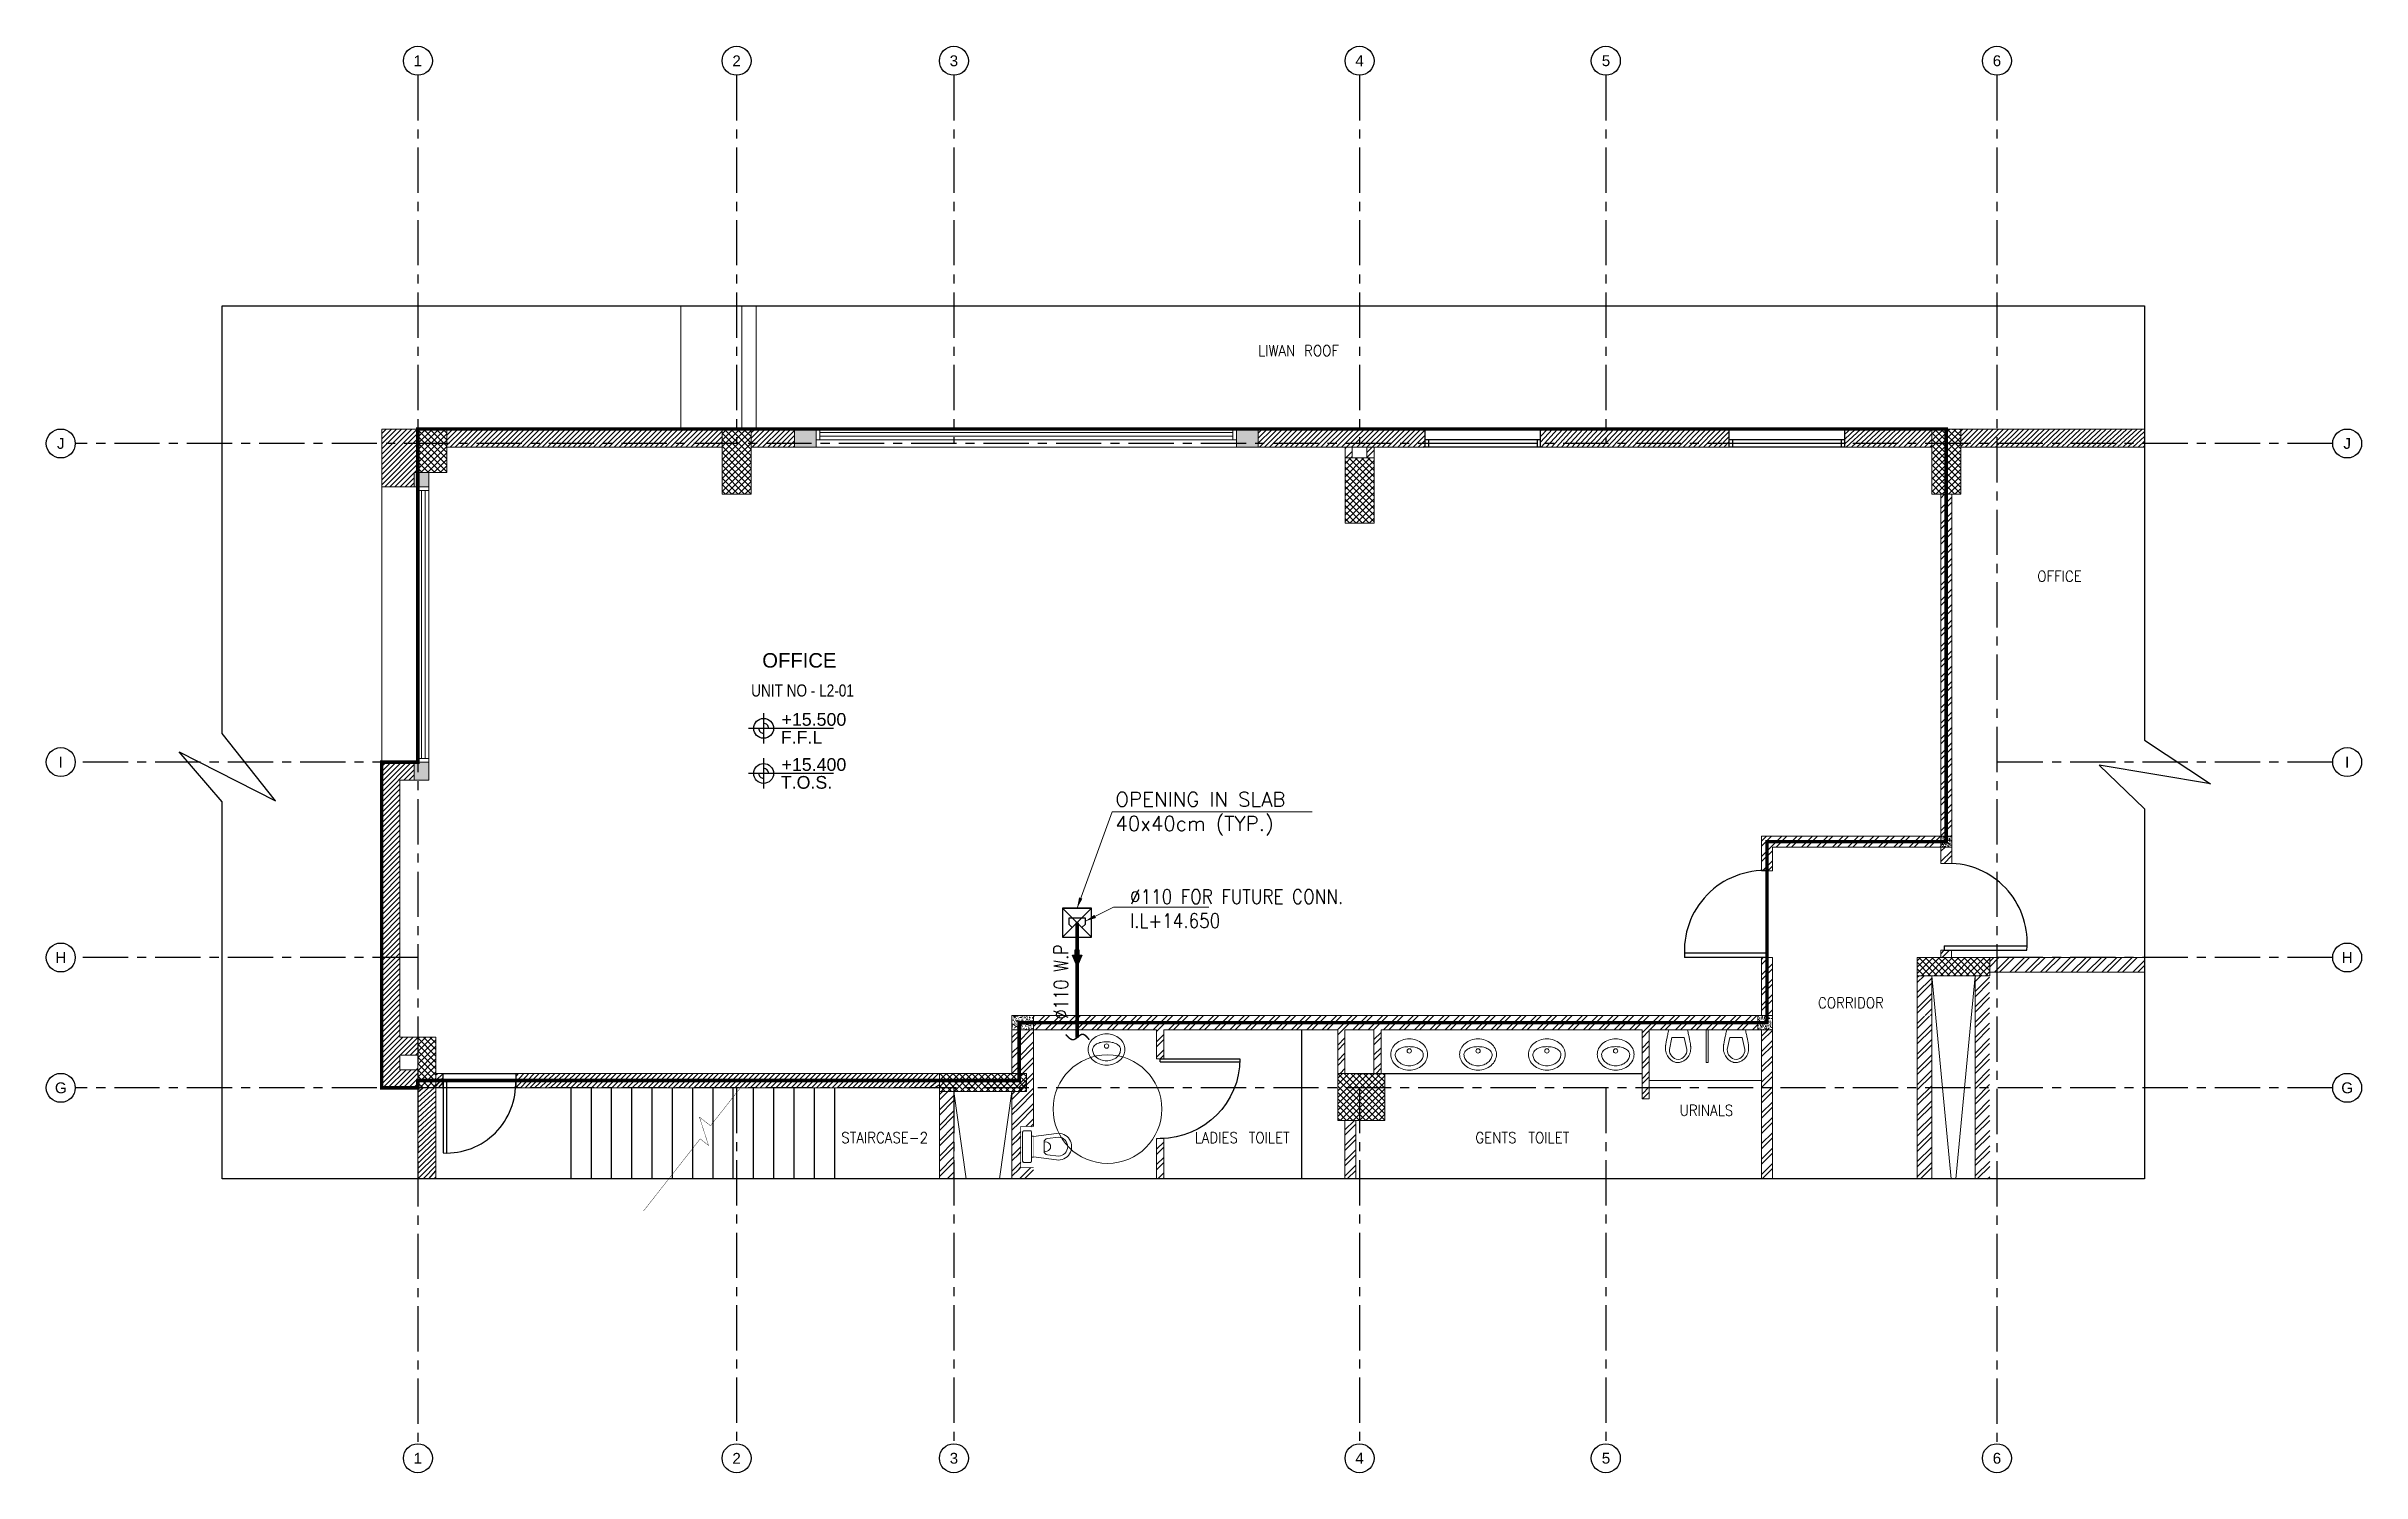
# Model space of a CAD drawing. Header units: metres. Extents: x 4747 to 137220, y 399495 to 419196.
# Drawn here: x 4747 to 36712, y 399495 to 419196 of the extents above; entities that cross this region are included whole.
import ezdxf
from ezdxf.enums import TextEntityAlignment as Align

# ---------------------------------------------------------------- set-up
doc = ezdxf.new("R2010")
doc.units = ezdxf.units.M
doc.header["$LTSCALE"] = 50
doc.header["$MEASUREMENT"] = 0
for name, pattern in [('BASEMENT$0$HIDDEN', [0.375, 0.25, -0.125]), ('CENTER', [2, 1.25, -0.25, 0.25, -0.25]), ('CENTER2', [1.125, 0.75, -0.125, 0.125, -0.125]), ('DASHED2', [9.525, 6.35, -3.175]), ('HIDDENX2', [0.75, 0.5, -0.25])]:
    doc.linetypes.add(name, pattern=pattern)
for name, color, linetype in [('A - CONCRETE', 1, 'Continuous'), ('A-DOOR', 10, 'Continuous'), ('A-LEVEL', 3, 'Continuous'), ('A-TEXT', 3, 'Continuous'), ('A-WALL HATCH-100', 8, 'Continuous'), ('Axis', 8, 'CENTER'), ('BS-TOILET FUR', 85, 'Continuous'), ('DR ARROW', 6, 'Continuous'), ('ELEV.', 252, 'Continuous'), ('GLAZ', 4, 'Continuous'), ('OPNG_BOX', 7, 'Continuous'), ('OUT RETAIL', 253, 'Continuous'), ('P-PIPE-DRA', 40, 'Continuous'), ('P-PIPE-DRA-TXT', 181, 'Continuous'), ('S-COL-HAT', 8, 'Continuous'), ('stair', 8, 'Continuous'), ('TBK', 7, 'Continuous'), ('WALL', 30, 'Continuous')]:
    doc.layers.add(name, color=color, linetype=linetype)
for name, color, linetype, lineweight in [('A-BLOCK', 2, 'Continuous', 18), ('A-Concrete post &encasement added 28-3-2011', 1, 'Continuous', 5), ('A-CORD.PLUMB', 46, 'Continuous', 9), ('A-DIMENSION', 2, 'Continuous', 9), ('A-GLASS', 4, 'Continuous', 5), ('A-HIDDEN', 8, 'HIDDENX2', 9), ('A-LEASING LINE', 6, 'DASHED2', 9), ('A-PROJECTION', 31, 'Continuous', 15), ('S-COL', 1, 'Continuous', 20), ('W.P', 40, 'CENTER2', 13)]:
    doc.layers.add(name, color=color, linetype=linetype, lineweight=lineweight)
doc.styles.add('ARIAL', font='ARIALUNI.TTF')
doc.styles.add('FRAME-ARIAL', font='arial.ttf', dxfattribs={"height": 0.35})
doc.styles.add('MECH', font='romans.shx')
doc.styles.add('ROMANS', font='ROMANS.shx', dxfattribs={"width": 0.9})
doc.styles.add('SS', font='romand.shx', dxfattribs={"width": 0.85, "height": 200})
doc.styles.add('style1', font='arial.ttf')
doc.styles.add('VK', font='arial.ttf', dxfattribs={"width": 0.8})
doc.dimstyles.new('JAHRA CINEMA', dxfattribs={"dimtxt": 180, "dimasz": 150, "dimexe": 50, "dimexo": 50, "dimgap": 80, "dimtad": 1, "dimdec": 0, "dimlfac": 0.1, "dimzin": 1, "dimdsep": 46, "dimtxsty": 'ROMANS', "dimcen": 0.09, "dimdle": 50, "dimclrd": 222, "dimclre": 222, "dimclrt": 3, "dimadec": 0, "dimazin": 0, "dimtfac": 1, "dimtdec": 0, "dimtix": 1, "dimtmove": 2, "dimatfit": 3, "dimfxl": 0.1, "dimtolj": 1, "dimtzin": 0, "dimlwd": -1, "dimarcsym": 0})
pattern_1 = [(45, (645.79, 156637.68), (-35.355339, 35.355339), [])]
pattern_2 = [(135, (645.79, 156637.68), (-44.194174, -44.194174), []), (225, (645.79, 156637.68), (44.194174, -44.194174), [])]
pattern_3 = [(140, (645.79, 156637.68), (6.275213, 71.726018), [7.5, -82.5]), (85, (645.79, 156637.68), (-75.219213, -13.875133), [6, -66]), (190.451444, (646.31, 156643.656), (-68.944, 57.850885), [6.37402, -70.114211]), (136.1842, (625.79, 156637.68), (16.551928, 106.724133), [11.25, -123.75]), (186.635635, (627.17, 156646.57), (-97.41186, 93.466195), [9.561034, -105.171376]), (81.184164, (625.79, 156637.68), (-97.41186, 93.466195), [9, -99]), (111, (630.79, 156647.68), (40.261889, 59.690705), [7.5, -82.5]), (56, (630.79, 156647.68), (-72.515005, 24.331533), [6, -66]), (161.451445, (634.14, 156652.65), (-32.253115, 84.022238), [6.37402, -70.114211]), (127.5, (645.788, 156637.678), (-33.2893854, 1.2159855), [0, -65.2, 0, -67, 0, -66.25]), (97.5, (645.788, 156637.68), (-39.441171, 26.3069537), [0, -38.2, 0, -63.7, 0, -25.25]), (57.5, (645.788, 156615.378), (2.2554872, 53.3822436), [0, -25, 0, -78, 0, -103.5]), (47.5, (645.79, 156605.38), (-10.010498, 58.318617), [0, -32.5, 0, -51.8, 0, -73.5])]
pattern_4 = [(45, (-498754588.757, -238468702.163), (-35.3553390593, 35.3553390593), [])]
pattern_5 = [(45, (645.79, 156637.68), (-106.06602, 106.06602), []), (45, (716.5, 156637.68), (-106.06602, 106.06602), [])]
pattern_6 = [(45, (-27760.52, -7468.8), (-106.066017, 106.066017), []), (45, (-27689.81, -7468.8), (-106.066017, 106.066017), [])]
pattern_7 = [(45, (644.79, 156637.68), (-106.06602, 106.06602), []), (45, (715.5, 156637.68), (-106.06602, 106.06602), [])]

msp = doc.modelspace()

# ---------------------------------------------------------------- texts
at = {"layer": 'A-TEXT', "color": 252, "style": 'ARIAL'}
msp.add_text('OFFICE', height=200, rotation=359.9958, dxfattribs=at).set_placement((14631, 410615))
at = {"layer": 'Axis', "color": 252, "linetype": 'Continuous', "style": 'style1'}
for s, p in [('1', (9877, 418996, 0)), ('2', (14277, 418996, 0)), ('3', (17277, 418996, 0)), ('4', (22877, 418996, 0)), ('5', (26280, 418996, 0)), ('6', (31677, 418996, 0)), ('J', (4947, 413710, 0)), ('J', (36512, 413710, 0)), ('I', (4947, 409310, 0)), ('I', (36512, 409310, 0)), ('H', (4947, 406611, 0)), ('H', (36512, 406611, 0)), ('G', (4947, 404811, 0)), ('G', (36512, 404811, 0)), ('1', (9877, 399695, 0)), ('2', (14277, 399695, 0)), ('3', (17277, 399695, 0)), ('4', (22877, 399695, 0)), ('5', (26280, 399695, 0)), ('6', (31677, 399695, 0))]:
    msp.add_text(s, height=150, dxfattribs=at).set_placement(p, align=Align.MIDDLE)
at = {"layer": 'OPNG_BOX', "color": 2, "insert": (19506, 408896, 0), "char_height": 200.62, "width": 3936.39, "attachment_point": 1, "style": 'MECH'}
msp.add_mtext('OPENING IN SLAB 40x40cm (TYP.)', dxfattribs=at)
at = {"layer": 'OUT RETAIL', "color": 252, "style": 'ROMANS', "width": 0.9}
for tag, p in [('LIWAN', (21733, 414991, 0)), ('ROOF', (22352, 414991, 0)), ('OFFICE', (32541, 411877, 0)), ('CORRIDOR', (29661, 405984, 0)), ('URINALS', (27666, 404500, 0)), ('STAIRCASE-2', (16321, 404123, 0)), ('LADIES', (20899, 404123, 0)), ('TOILET', (21630, 404123, 0)), ('GENTS', (24760, 404123, 0)), ('TOILET', (25491, 404123, 0))]:
    msp.add_attdef(tag, text='ROOM', height=150, rotation=0, dxfattribs=at).set_placement(p, align=Align.MIDDLE_CENTER)
at = {"layer": 'P-PIPE-DRA-TXT', "color": 3, "style": 'SS', "width": 0.8}
msp.add_text('%%C110 W.P', height=200, rotation=90, dxfattribs=at).set_placement((18855, 405757))
at = {"layer": 'P-PIPE-DRA-TXT', "color": 3, "insert": (19708, 407552, 0), "char_height": 200, "width": 3327.14, "attachment_point": 1, "style": 'SS'}
msp.add_mtext('%%C110 FOR FUTURE CONN. I.L+14.650', dxfattribs=at)
at = {"layer": 'TBK', "color": 4, "style": 'FRAME-ARIAL', "width": 0.8}
msp.add_text('UNIT NO - L2-01 ', height=167.96, dxfattribs=at).set_placement((14478, 410215))

# ---------------------------------------------------------------- blocks, each defined once
blk = doc.blocks.new('W1')
at = {"layer": 'A-BLOCK', "color": 8}
blk.add_line((-80, 20), (80, 20), dxfattribs=at)
at = {"layer": 'GLAZ'}
for p, q in [((80, 5), (-80, 5)), ((-75, 5), (-75, -5)), ((75, 0), (-75, 0)), ((75, 5), (75, -5)), ((80, -5), (-80, -5))]:
    blk.add_line(p, q, dxfattribs=at)
at = {"layer": 'WALL'}
for p, q in [((-80, 20), (-80, -5)), ((80, -5), (80, 20))]:
    blk.add_line(p, q, dxfattribs=at)
blk = doc.blocks.new('DOOR SINGLE1')
at = {"layer": 'A-DOOR'}
for p, q in [((-11552.4, 19407.6), (-11555.3, 19407.6)), ((-11555.3, 19407.6), (-11555.3, 19327.6)), ((-11552.4, 19407.6), (-11552.4, 19327.6))]:
    blk.add_line(p, q, dxfattribs=at)
blk.add_arc((-11555.3, 19407.6), 80, 270, 0, dxfattribs=at)
blk = doc.blocks.new('159')
at = {"layer": 'A-CORD.PLUMB', "linetype": 'Continuous'}
for p, q in [((-499019374, -238983892, 0), (-499019174, -238983892, 0)), ((-499019174, -238983892, 0), (-499019174, -238984542, 0))]:
    blk.add_line(p, q, dxfattribs=at)
at = {"layer": 'A-CORD.PLUMB', "ltscale": 0.5}
for p, q in [((-499019596, -238984091), (-499019771, -238984072)), ((-499019541, -238984153), (-499019541, -238984292)), ((-499019596, -238984354), (-499019771, -238984374)), ((-499019174, -238984542, 0), (-499019374, -238984542, 0))]:
    blk.add_line(p, q, dxfattribs=at)
blk.add_lwpolyline([(-499019374, -238984386), (-499019739, -238984433, -1.137773), (-499019739, -238984012), (-499019374, -238984059), (-499019374, -238984386)], format="xyb", dxfattribs=at)
for centre, radius, start, end in [((-499019766, -238984223), 151, 91.6855, 180), ((-499019766, -238984223), 151, 180, 268.3145), ((-499019570, -238984223), 75.1, 67.0688, 292.9312), ((-499019604, -238984153), 62.5, 0, 82.6251), ((-499019604, -238984292), 62.5, 277.3749, 0)]:
    blk.add_arc(centre, radius, start, end, dxfattribs=at)
at = {"ltscale": 0.5}
blk.add_wipeout([(-499019374, -238983892), (-499019174, -238983892), (-499019174, -238984542), (-499019374, -238984542)], dxfattribs=at).translate(0, 0, 0).dxf.layer = 'A-CORD.PLUMB'
at = {"layer": 'A-CORD.PLUMB', "ltscale": 0.5}
for p, q in [((-499019374, -238984055), (-499019344, -238984055)), ((-499019374, -238984390, 0), (-499019344, -238984390))]:
    blk.add_line(p, q, dxfattribs=at)
blk.add_lwpolyline([(-499019221, -238984473), (-499019324, -238984473, -0.414214), (-499019344, -238984453), (-499019344, -238983993, -0.414214), (-499019324, -238983973), (-499019221, -238983973, -0.414214), (-499019201, -238983993), (-499019201, -238984453, -0.414214)], format="xyb", close=True, dxfattribs=at)
blk = doc.blocks.new('WB')
blk.add_lwpolyline([(-254, -48, -0.113803), (-235, 33, -0.103571), (-180, 105, -0.091769), (-99, 151, -0.084871), (0, 168, -0.084871), (99, 151, -0.091769), (180, 105, -0.103571), (235, 33, -0.113803), (254, -48, -0.113803), (235, -129, -0.103571), (180, -200, -0.091769), (99, -247, -0.084871), (0, -264, -0.084871), (-99, -247, -0.091769), (-180, -200, -0.103571), (-235, -129, -0.113803)], format="xyb", close=True)
for points in [[(-194, -48, -0.161298), (-182, -10, -0.106182), (-137, 29, -0.070452), (-78, 51, -0.056719), (0, 60, -0.056719), (78, 51, -0.070452), (137, 29, -0.106182), (182, -10, -0.161298), (194, -48, -0.161298)], [(194, -48, -0.113803), (181, -102, -0.103571), (141, -155, -0.091769), (79, -190, -0.084871), (0, -204, -0.084871), (-79, -190, -0.091769), (-141, -155, -0.103571), (-181, -102, -0.113803), (-194, -48, -0.113803)]]:
    blk.add_lwpolyline(points, format="xyb")
blk.add_circle((0, 0), 30)
blk = doc.blocks.new('HK')
for points in [[(82.2, 0), (-17.8, 0)], [(0, 17.8), (0, -17.8)]]:
    blk.add_lwpolyline(points)
at = {"const_width": 11.7}
for points in [[(-5.8, 0, 0.414214), (0, -5.8, 1)], [(5.8, 0, 0.414214), (0, 5.8, 1)]]:
    blk.add_lwpolyline(points, format="xyb", dxfattribs=at)
blk.add_circle((0, 0), 11.7)
at = {"style": 'VK'}
for tag, p in [('REL', (21, 3)), ('APS', (20.2, -18))]:
    blk.add_attdef(tag, p, '', height=15, dxfattribs=at)
blk = doc.blocks.new('FFC')
at = {"layer": 'P-PIPE-DRA', "color": 3, "ltscale": 10000}
blk.add_lwpolyline([(-263, -200), (137, -200), (137, 200), (-263, 200)], close=True, dxfattribs=at)
blk.add_lwpolyline([(-127, -68), (-80, -115), (0, -115), (0, 115), (-80, 115), (-127, 68)], dxfattribs=at)
blk = doc.blocks.new('OPNG-BOX')
at = {"layer": 'OPNG_BOX', "linetype": 'BASEMENT$0$HIDDEN', "ltscale": 300}
for p, q in [((86692, 74724), (87092, 74324)), ((87092, 74724), (86692, 74324))]:
    blk.add_line(p, q, dxfattribs=at)
blk.add_lwpolyline([(86692, 74324), (87092, 74324), (87092, 74724), (86692, 74724)], close=True, dxfattribs=at)
blk = doc.blocks.new('ARR1')
at = {"layer": 'DR ARROW'}
h = blk.add_hatch(color=1, dxfattribs=at)
h.paths.add_polyline_path([(0, 0), (66, 153), (-65, 153)])
h.paths.add_polyline_path([(25, 153), (25, 229), (-25, 229), (-25, 153)])
at = {"layer": 'DR ARROW', "color": 1}
blk.add_line((-25, 229), (-25, 153), dxfattribs=at)
for points in [[(66, 153), (0, 0), (0, 0), (-65, 153)], [(25, 229), (25, 153), (-25, 153), (-25, 229)]]:
    blk.add_lwpolyline(points, close=True, dxfattribs=at)
blk = doc.blocks.new('*U10')
at = {"layer": 'P-PIPE-DRA', "color": 1, "const_width": 0.02}
blk.add_lwpolyline([(0.165, -0.035), (0.144, -0.013), (0.124, 0.007), (0.114, 0.016), (0.104, 0.023), (0.094, 0.029), (0.083, 0.034), (0.073, 0.036), (0.063, 0.037), (0.052, 0.035), (0.042, 0.03), (0.031, 0.024), (0.021, 0.017), (-0.001, 0), (-0.022, -0.018), (-0.032, -0.025), (-0.042, -0.032), (-0.053, -0.036), (-0.063, -0.039), (-0.073, -0.039), (-0.083, -0.036), (-0.093, -0.031), (-0.102, -0.025), (-0.112, -0.017), (-0.122, -0.008), (-0.141, 0.013), (-0.16, 0.037)], dxfattribs=at)

# ---------------------------------------------------------------- hatches: boundary and pattern name
at = {"layer": 'A-Concrete post &encasement added 28-3-2011', "ltscale": 15}
h = msp.add_hatch(dxfattribs=at)
h.set_pattern_fill('AR-CONC', color=252, scale=10, angle=90)
h.set_pattern_definition(pattern_3)
h.paths.add_polyline_path([(15377, 413910), (15077, 413910), (15077, 413660), (15377, 413660)])
h.paths.add_polyline_path([(21477, 413910), (21177, 413910), (21177, 413660), (21477, 413660)])
h = msp.add_hatch(dxfattribs=at)
h.set_pattern_fill('AR-CONC', color=252, scale=10, angle=90)
h.set_pattern_definition(pattern_3)
h.paths.add_polyline_path([(9827, 413110), (10027, 413110), (10027, 413310), (9827, 413310)])
h.paths.add_polyline_path([(9827, 409060), (10027, 409060), (10027, 409310), (9827, 409310)])
h = msp.add_hatch(dxfattribs=at)
h.set_pattern_fill('AR-CONC', color=252, scale=10, angle=90)
h.set_pattern_definition([(140, (646.77, 156637.68), (6.275213, 71.726018), [7.5, -82.5]), (85, (646.77, 156637.68), (-75.219213, -13.875133), [6, -66]), (190.451444, (647.29, 156643.656), (-68.944, 57.850885), [6.37402, -70.114211]), (136.1842, (626.77, 156637.68), (16.551928, 106.724133), [11.25, -123.75]), (186.635635, (628.15, 156646.57), (-97.41186, 93.466195), [9.561034, -105.171376]), (81.184164, (626.77, 156637.68), (-97.41186, 93.466195), [9, -99]), (111, (631.77, 156647.68), (40.261889, 59.690705), [7.5, -82.5]), (56, (631.77, 156647.68), (-72.515005, 24.331533), [6, -66]), (161.451445, (635.124, 156652.65), (-32.253115, 84.022238), [6.37402, -70.114211]), (127.5, (646.768, 156637.678), (-33.2893854, 1.2159855), [0, -65.2, 0, -67, 0, -66.25]), (97.5, (646.77, 156637.68), (-39.441171, 26.3069537), [0, -38.2, 0, -63.7, 0, -25.25]), (57.5, (646.768, 156615.378), (2.2554872, 53.3822436), [0, -25, 0, -78, 0, -103.5]), (47.5, (646.77, 156605.38), (-10.010498, 58.318617), [0, -32.5, 0, -51.8, 0, -73.5])])
h.paths.add_polyline_path([(30902, 408286), (31052, 408286), (31052, 408136), (30902, 408136)])
h = msp.add_hatch(dxfattribs=at)
h.set_pattern_fill('AR-CONC', color=252, scale=10, angle=90)
h.set_pattern_definition(pattern_3)
h.paths.add_polyline_path([(18377, 405611), (18077, 405611), (18077, 405811), (18377, 405811)])
h = msp.add_hatch(dxfattribs=at)
h.set_pattern_fill('AR-CONC', color=252, scale=10, angle=90)
h.set_pattern_definition(pattern_3)
h.paths.add_polyline_path([(28377, 405811), (28577, 405811), (28577, 405611), (28377, 405611)])
at = {"layer": 'A-WALL HATCH-100'}
h = msp.add_hatch(dxfattribs=at)
h.set_pattern_fill('ANSI31', color=252, scale=400, style=0)
h.set_pattern_definition(pattern_1)
h.paths.add_polyline_path([(15077, 413910), (14477, 413910), (14477, 413710), (15077, 413710)])
h.paths.add_polyline_path([(15077, 413710), (14477, 413710), (14477, 413660), (15077, 413660)])
h.paths.add_polyline_path([(14077, 413910), (10277, 413910), (10277, 413710), (14077, 413710)])
h.paths.add_polyline_path([(14077, 413710), (10277, 413710), (10277, 413660), (14077, 413660)])
h.paths.add_polyline_path([(9877, 413910), (9377, 413910), (9377, 413710), (9877, 413710)])
h.paths.add_polyline_path([(9877, 413710), (9377, 413710), (9377, 413110), (9827, 413110), (9827, 413310), (9877, 413310)])
h = msp.add_hatch(dxfattribs=at)
h.set_pattern_fill('ANSI31', color=252, scale=400, style=0)
h.set_pattern_definition(pattern_1)
h.paths.add_polyline_path([(22877, 413910), (22877, 413710), (22877, 413660), (23777, 413660), (23777, 413910), (21177, 413910), (21177, 413660), (22877, 413660), (22877, 413710)])
h.paths.add_polyline_path([(21477, 413910), (21177, 413910), (21177, 413660), (21477, 413660)])
h = msp.add_hatch(dxfattribs=at)
h.set_pattern_fill('ANSI32', color=252, scale=400, style=0)
h.set_pattern_definition(pattern_5)
h.paths.add_polyline_path([(22777, 413660), (22677, 413660), (22677, 413510), (22777, 413510)])
h.paths.add_polyline_path([(23077, 413660), (22977, 413660), (22977, 413510), (23077, 413510)])
h = msp.add_hatch(dxfattribs=at)
h.set_pattern_fill('ANSI31', color=252, scale=400, angle=360, style=0)
h.set_pattern_definition(pattern_4)
h.paths.add_polyline_path([(27977, 413660), (27977, 413910), (25377, 413910), (25377, 413660)])
h = msp.add_hatch(dxfattribs=at)
h.set_pattern_fill('ANSI31', color=252, scale=400, angle=360, style=0)
h.set_pattern_definition(pattern_4)
h.paths.add_polyline_path([(31176, 413910), (31176, 413710), (31176, 413710), (31176, 413660), (32137, 413660), (33715, 413660), (33715, 413910), (32167, 413910), (29577, 413910), (29577, 413660), (30776, 413660), (30776, 413910)])
h = msp.add_hatch(dxfattribs=at)
h.set_pattern_fill('ANSI32', color=252, scale=400, style=0)
h.set_pattern_definition(pattern_7)
h.paths.add_polyline_path([(30902, 408286), (28426, 408286), (28427, 407810), (28577, 407810), (28577, 408136), (30902, 408136)])
h.paths.add_polyline_path([(30902, 408286), (31051, 408286), (31051, 413010), (30901, 413010)])
h.paths.add_polyline_path([(31052, 408136), (30902, 408136), (30901, 407911), (31051, 407911)])
h = msp.add_hatch(dxfattribs=at)
h.set_pattern_fill('ANSI31', color=252, scale=400, angle=360, style=0)
h.set_pattern_definition([(45, (645.79, 156637.68), (-35.355339, 35.355339), [])])
edge = h.paths.add_edge_path()
edge.add_arc((10138, 404688), 500, 121.5778, 156.6509)
edge.add_line((9679, 404886), (9877, 404886))
edge.add_line((9877, 404886), (9877, 405114))
edge = h.paths.add_edge_path()
edge.add_line((9877, 404886), (9679, 404886))
edge.add_arc((9327, 404989), 367, 331.0526, 343.7527, ccw=False)
edge.add_line((9648, 404811), (9877, 404811))
edge.add_line((9877, 404811), (9877, 404886))
edge = h.paths.add_edge_path()
edge.add_line((9679, 404886), (9377, 404886))
edge.add_line((9377, 404886), (9377, 404811))
edge.add_line((9377, 404811), (9648, 404811))
edge.add_arc((9327, 404989), 367, 331.0527, 343.7527)
h.paths.add_polyline_path([(9827, 409060), (9827, 409310), (9377, 409310), (9377, 406486), (9627, 406486), (9627, 409060)])
h.paths.add_polyline_path([(9627, 405261), (9877, 405261), (9877, 405511), (9627, 405511), (9627, 406486), (9377, 406486), (9377, 405719), (9627, 405227)])
edge = h.paths.add_edge_path()
edge.add_line((9806, 405061), (9711, 405061))
edge.add_line((9711, 405061), (9744, 404995))
edge.add_arc((10138, 404688), 500, 131.7279, 142.0562, ccw=False)
edge = h.paths.add_edge_path()
edge.add_line((9711, 405061), (9627, 405061))
edge.add_line((9627, 405061), (9627, 405227))
edge.add_line((9627, 405227), (9377, 405719))
edge.add_line((9377, 405719), (9377, 404886))
edge.add_line((9377, 404886), (9679, 404886))
edge.add_arc((10138, 404688), 500, 142.0562, 156.6509, ccw=False)
edge.add_line((9744, 404995), (9711, 405061))
h = msp.add_hatch(dxfattribs=at)
h.set_pattern_fill('ANSI32', color=252, scale=400)
h.set_pattern_definition(pattern_6)
h.paths.add_polyline_path([(33715, 406610), (31577, 406610), (31577, 406411), (33715, 406411)])
h.paths.add_polyline_path([(31576, 406360), (31376, 406360), (31376, 404425), (31576, 404425)])
h.paths.add_polyline_path([(30777, 406361), (30777, 404982), (30776, 404982), (30776, 404782), (30776, 404782), (30776, 404425), (30777, 404425)])
h.paths.add_polyline_path([(30777, 403992), (30777, 403553), (30775, 404425), (30776, 404425)])
h.paths.add_polyline_path([(31377, 403553), (31577, 403553), (31577, 404423), (31377, 404425)])
h = msp.add_hatch(dxfattribs=at)
h.set_pattern_fill('ANSI32', color=252, scale=400, style=0)
h.set_pattern_definition(pattern_7)
h.paths.add_polyline_path([(31051, 406711), (30901, 406711), (30901, 406610), (31051, 406611)])
h = msp.add_hatch(dxfattribs=at)
h.set_pattern_fill('ANSI32', color=252, scale=400, style=0)
h.set_pattern_definition(pattern_5)
h.paths.add_polyline_path([(30577, 405811), (30577, 405611)], flags=17)
h.paths.add_polyline_path([(30777, 406360), (30577, 406360), (30577, 403553), (30777, 403553), (30777, 404786), (30777, 404782), (30780, 404425), (30777, 404425)])
h.paths.add_polyline_path([(30577, 405811), (30777, 405811), (30777, 405801), (30577, 405801)], flags=17)
h = msp.add_hatch(dxfattribs=at)
h.set_pattern_fill('ANSI32', color=252, scale=400, style=0)
h.set_pattern_definition(pattern_5)
h.paths.add_polyline_path([(18176, 405611), (18077, 405611), (18077, 405011), (18176, 405011)])
h = msp.add_hatch(dxfattribs=at)
h.set_pattern_fill('ANSI31', color=252, scale=400, angle=360, style=0)
h.set_pattern_definition(pattern_4)
h.paths.add_polyline_path([(10227, 404886), (10127, 404886), (10127, 404811), (10227, 404811), (10227, 404786)])
h.paths.add_polyline_path([(10227, 405011), (10127, 405011), (10127, 404886), (10227, 404886)])
h.paths.add_polyline_path([(9877, 403553), (10127, 403553), (10127, 403645), (10127, 403645), (10127, 404811), (9877, 404811)])
h = msp.add_hatch(dxfattribs=at)
h.set_pattern_fill('ANSI31', color=252, scale=400, angle=360, style=0)
h.set_pattern_definition(pattern_4)
edge = h.paths.add_edge_path()
edge.add_line((17077, 404811), (17077, 405011))
edge.add_line((17089, 405011), (11777, 405011))
edge.add_line((11777, 405011), (11227, 405011))
edge.add_line((11227, 405011), (11227, 404811))
edge.add_line((11227, 404811), (11477, 404811))
edge.add_line((11477, 404811), (11477, 404811))
edge.add_line((11477, 404811), (11777, 404811))
edge.add_line((11777, 404811), (11777, 404811))
edge.add_line((11777, 404811), (17070, 404811))
h = msp.add_hatch(dxfattribs=at)
h.set_pattern_fill('ANSI32', color=252, scale=400, style=0)
h.set_pattern_definition(pattern_5)
h.paths.add_polyline_path([(17077, 403553), (17277, 403553), (17277, 404761), (17077, 404761)])
h = msp.add_hatch(dxfattribs=at)
h.set_pattern_fill('ANSI32', color=252, scale=400)
h.set_pattern_definition(pattern_6)
h.paths.add_polyline_path([(18077, 403553), (18176, 403553), (18176, 404761), (18077, 404761)])
at = {"layer": 'S-COL-HAT', "ltscale": 15}
h = msp.add_hatch(dxfattribs=at)
h.set_pattern_fill('ANSI37', color=252, scale=500, angle=90)
h.set_pattern_definition(pattern_2)
h.paths.add_polyline_path([(10277, 413310), (10277, 413910), (9877, 413910), (9877, 413310)])
h = msp.add_hatch(dxfattribs=at)
h.set_pattern_fill('ANSI37', color=252, scale=500, angle=90)
h.set_pattern_definition(pattern_2)
h.paths.add_polyline_path([(14477, 413910), (14077, 413910), (14077, 413010), (14477, 413010)])
h = msp.add_hatch(dxfattribs=at)
h.set_pattern_fill('ANSI37', color=252, scale=500, angle=90)
h.set_pattern_definition(pattern_2)
h.paths.add_polyline_path([(31176, 413910), (30776, 413910), (30776, 413010), (31176, 413010)])
h = msp.add_hatch(dxfattribs=at)
h.set_pattern_fill('ANSI37', color=252, scale=500, angle=90)
h.set_pattern_definition(pattern_2)
h.paths.add_polyline_path([(23077, 413510), (22677, 413510), (22677, 412610), (23077, 412610)])
h = msp.add_hatch(dxfattribs=at)
h.set_pattern_fill('ANSI37', color=252, scale=500, angle=90)
h.set_pattern_definition(pattern_2)
h.paths.add_polyline_path([(30576, 406610), (30576, 406360), (31577, 406360), (31577, 406610)])
h = msp.add_hatch(dxfattribs=at)
h.set_pattern_fill('ANSI37', color=252, scale=500, angle=90)
h.set_pattern_definition(pattern_2)
h.paths.add_polyline_path([(10127, 405511), (9877, 405511), (9877, 404811), (10127, 404811)])
h = msp.add_hatch(dxfattribs=at)
h.set_pattern_fill('ANSI37', color=252, scale=500, angle=90)
h.set_pattern_definition(pattern_2)
h.paths.add_polyline_path([(17077, 405011), (17077, 404761), (18277, 404761), (18277, 405011)])
h = msp.add_hatch(dxfattribs=at)
h.set_pattern_fill('ANSI37', color=252, scale=500, angle=90)
h.set_pattern_definition([(135, (645.79, 210038.107), (-44.194174, -44.194174), []), (225, (645.79, 210038.107), (44.194174, -44.194174), [])])
h.paths.add_polyline_path([(23226, 405011), (22576, 405011), (22576, 404361), (23226, 404361)])

# ---------------------------------------------------------------- linework, layer by layer
at = {"layer": 'A-BLOCK', "color": 252}
for p, q in [((7177, 413910, 0), (7177, 413660, 0)), ((15377, 413910, 0), (9377, 413910, 0)), ((9377, 413110, 0), (9377, 413910, 0)), ((10277, 413660, 0), (14077, 413660, 0)), ((14477, 413660, 0), (15377, 413660, 0)), ((23777, 413910, 0), (21177, 413910, 0)), ((21177, 413660, 0), (21177, 413910, 0)), ((21177, 413660, 0), (23777, 413660, 0)), ((27977, 413910, 0), (25377, 413910, 0)), ((25377, 413910, 0), (25377, 413660, 0)), ((25377, 413660, 0), (27977, 413660, 0)), ((27977, 413910, 0), (27977, 413660, 0)), ((33715, 413910, 0), (29577, 413910, 0)), ((29577, 413910, 0), (29577, 413660, 0)), ((29577, 413660, 0), (30780, 413660, 0)), ((31176, 413660, 0), (33715, 413660, 0)), ((9377, 413110, 0), (10027, 413110, 0)), ((30902, 413010, 0), (30902, 407911, 0)), ((31052, 413010, 0), (31052, 407911, 0)), ((10027, 409310, 0), (9377, 409310, 0)), ((9377, 409310, 0), (9377, 404811, 0)), ((9827, 409060, 0), (9627, 409060, 0)), ((9627, 409060, 0), (9627, 405511, 0)), ((28427, 407810, 0), (28427, 408286, 0)), ((28427, 408286, 0), (30902, 408286, 0)), ((28577, 407810, 0), (28577, 408136, 0)), ((28577, 408136, 0), (30902, 408136, 0)), ((31052, 407911, 0), (30902, 407911, 0)), ((28427, 407810, 0), (28577, 407810, 0)), ((28427, 405811, 0), (28427, 406611, 0)), ((28427, 406611, 0), (28577, 406611, 0)), ((28577, 406611, 0), (28577, 403553, 0)), ((31051, 406711, 0), (30901, 406711, 0)), ((30901, 406711, 0), (30901, 406610, 0)), ((31051, 406711, 0), (31051, 406610, 0)), ((31577, 406610, 0), (33715, 406610, 0)), ((30577, 406360, 0), (30577, 403553, 0)), ((30777, 406360, 0), (30777, 403553, 0)), ((31377, 406360, 0), (31377, 403553, 0)), ((31577, 406410, 0), (33715, 406410, 0)), ((18077, 405811, 0), (18077, 405011, 0)), ((18277, 405811, 0), (28427, 405811, 0)), ((9877, 405511, 0), (9627, 405511, 0)), ((26777, 405610, 0), (23176, 405610, 0)), ((23176, 405610, 0), (23176, 405011, 0)), ((26777, 404661, 0), (26777, 405610, 0)), ((28427, 405610, 0), (26877, 405610, 0)), ((26877, 405610, 0), (26877, 404661, 0)), ((28427, 403553, 0), (28427, 405610, 0)), ((9877, 405261, 0), (9627, 405261, 0)), ((17077, 405011, 0), (11227, 405011, 0)), ((11227, 405011, 0), (11227, 404811, 0)), ((11777, 405011, 0), (17077, 405011, 0)), ((9877, 404811, 0), (9877, 403553, 0)), ((11227, 404811, 0), (17077, 404811, 0)), ((11777, 404811, 0), (17077, 404811, 0)), ((17077, 404761, 0), (17077, 403553, 0)), ((17277, 404761, 0), (17277, 403553, 0)), ((18077, 404761, 0), (18077, 403553, 0)), ((18077, 404761, 0), (18077, 403553, 0)), ((26877, 404661, 0), (26777, 404661, 0)), ((20076, 404111, 0), (20076, 403553, 0)), ((20176, 404111, 0), (20076, 404111, 0)), ((20176, 404111, 0), (20176, 403553, 0))]:
    msp.add_line(p, q, dxfattribs=at)
at = {"layer": 'A-BLOCK', "color": 252, "elevation": 0}
for points in [[(22677, 413510), (22677, 413660)], [(22777, 413510), (22777, 413660)], [(22977, 413510), (22977, 413660)], [(23077, 413510), (23077, 413660)], [(22676, 405011), (22676, 405611), (23076, 405611), (23076, 405011)], [(9877, 405261), (9627, 405261), (9627, 405061), (9877, 405061)], [(10127, 403553), (10127, 404811), (10227, 404811), (10227, 405011), (10127, 405011)], [(9377, 404811), (9877, 404811)], [(22676, 404361), (22676, 403553)], [(22826, 403553), (22826, 404361)]]:
    msp.add_lwpolyline(points, dxfattribs=at)
at = {"layer": 'A-Concrete post &encasement added 28-3-2011', "color": 252, "ltscale": 15}
for p, q in [((15377, 413910, 0), (15377, 413660, 0)), ((9877, 409310, 0), (10027, 409310, 0)), ((10027, 409060, 0), (10027, 409310, 0))]:
    msp.add_line(p, q, dxfattribs=at)
at = {"layer": 'A-Concrete post &encasement added 28-3-2011', "color": 252, "ltscale": 15, "elevation": 0}
for points in [[(15377, 413910), (15077, 413910), (15077, 413660), (15377, 413660)], [(9827, 409060), (10027, 409060), (10027, 409310), (9827, 409310)], [(30902, 408286), (31052, 408286), (31052, 408136), (30902, 408136)], [(18377, 405611), (18077, 405611), (18077, 405811), (18377, 405811)], [(28377, 405811), (28577, 405811), (28577, 405611), (28377, 405611)]]:
    msp.add_lwpolyline(points, close=True, dxfattribs=at)
msp.add_lwpolyline([(10027, 413110), (10027, 413310), (9827, 413310), (9827, 413110), (10027, 413110), (10027, 413310)], dxfattribs=at)
at = {"layer": 'A-CORD.PLUMB', "color": 252}
for p, q in [((27661, 405611, 0), (27661, 405160, 0)), ((27691, 405611, 0), (27691, 405160, 0)), ((27661, 405160, 0), (27691, 405160, 0)), ((28427, 404911, 0), (26876, 404911, 0))]:
    msp.add_line(p, q, dxfattribs=at)
at = {"layer": 'A-CORD.PLUMB', "color": 252, "elevation": 0}
for points in [[(27262, 405161), (27266, 405160), (27270, 405160), (27273, 405161), (27275, 405161), (27276, 405161), (27276, 405161), (27278, 405161), (27281, 405161), (27285, 405161), (27290, 405162), (27296, 405163), (27303, 405164), (27310, 405166), (27318, 405168), (27327, 405171), (27336, 405175), (27345, 405179), (27355, 405185), (27365, 405191), (27375, 405199), (27385, 405207), (27394, 405217), (27404, 405228), (27413, 405241), (27423, 405255), (27428, 405264), (27432, 405273), (27436, 405282), (27439, 405291), (27442, 405300), (27444, 405309), (27446, 405318), (27447, 405327), (27448, 405335), (27449, 405343), (27449, 405351), (27449, 405358), (27449, 405365), (27449, 405372), (27449, 405377), (27449, 405383), (27448, 405388), (27448, 405392), (27447, 405395), (27447, 405398), (27447, 405398), (27447, 405401), (27447, 405404), (27446, 405409), (27445, 405416), (27444, 405423), (27442, 405432), (27441, 405441), (27439, 405452), (27437, 405463), (27434, 405475), (27432, 405488), (27429, 405502), (27426, 405516), (27423, 405531), (27420, 405546), (27416, 405562), (27412, 405578), (27408, 405594), (27404, 405611), (27147, 405611), (27143, 405594), (27139, 405578), (27135, 405562), (27132, 405546), (27128, 405531), (27125, 405516), (27122, 405502), (27119, 405488), (27117, 405475), (27114, 405463), (27112, 405452), (27110, 405441), (27109, 405432), (27107, 405423), (27106, 405416), (27105, 405409), (27104, 405404), (27104, 405401), (27103, 405398), (27103, 405398), (27103, 405395), (27102, 405392), (27102, 405388), (27101, 405383), (27101, 405377), (27101, 405371), (27100, 405365), (27100, 405358), (27101, 405350), (27101, 405343), (27102, 405335), (27103, 405326), (27104, 405318), (27106, 405309), (27109, 405300), (27111, 405291), (27115, 405282), (27119, 405272), (27123, 405263), (27128, 405254), (27138, 405239), (27148, 405226), (27158, 405214), (27168, 405204), (27179, 405195), (27189, 405188), (27198, 405181), (27208, 405176), (27217, 405172), (27226, 405168), (27234, 405165), (27242, 405163), (27249, 405162), (27256, 405161)], [(28062, 405161), (28066, 405160), (28070, 405160), (28073, 405161), (28075, 405161), (28076, 405161), (28076, 405161), (28078, 405161), (28081, 405161), (28085, 405161), (28090, 405162), (28096, 405163), (28103, 405164), (28110, 405166), (28118, 405168), (28127, 405171), (28136, 405175), (28145, 405179), (28155, 405185), (28165, 405191), (28175, 405199), (28185, 405207), (28194, 405217), (28204, 405228), (28213, 405241), (28223, 405255), (28228, 405264), (28232, 405273), (28236, 405282), (28239, 405291), (28242, 405300), (28244, 405309), (28246, 405318), (28247, 405327), (28248, 405335), (28249, 405343), (28249, 405351), (28249, 405358), (28249, 405365), (28249, 405372), (28249, 405377), (28249, 405383), (28248, 405388), (28248, 405392), (28247, 405395), (28247, 405398), (28247, 405398), (28247, 405401), (28247, 405404), (28246, 405409), (28245, 405416), (28244, 405423), (28242, 405432), (28241, 405441), (28239, 405452), (28237, 405463), (28234, 405475), (28232, 405488), (28229, 405502), (28226, 405516), (28223, 405531), (28220, 405546), (28216, 405562), (28212, 405578), (28208, 405594), (28204, 405611), (27947, 405611), (27943, 405594), (27939, 405578), (27935, 405562), (27932, 405546), (27928, 405531), (27925, 405516), (27922, 405502), (27919, 405488), (27917, 405475), (27914, 405463), (27912, 405452), (27910, 405441), (27909, 405432), (27907, 405423), (27906, 405416), (27905, 405409), (27904, 405404), (27904, 405401), (27903, 405398), (27903, 405398), (27903, 405395), (27902, 405392), (27902, 405388), (27901, 405383), (27901, 405377), (27901, 405371), (27900, 405365), (27900, 405358), (27901, 405350), (27901, 405343), (27902, 405335), (27903, 405326), (27904, 405318), (27906, 405309), (27909, 405300), (27911, 405291), (27915, 405282), (27919, 405272), (27923, 405263), (27928, 405254), (27938, 405239), (27948, 405226), (27958, 405214), (27968, 405204), (27979, 405195), (27989, 405188), (27998, 405181), (28008, 405176), (28017, 405172), (28026, 405168), (28034, 405165), (28042, 405163), (28049, 405162), (28056, 405161)]]:
    msp.add_lwpolyline(points, close=True, dxfattribs=at)
for points in [[(27361, 405507), (27190, 405507), (27154, 405340, 0.392296), (27276, 405200)], [(27361, 405507), (27397, 405340, -0.392296), (27276, 405200)], [(28161, 405507), (27990, 405507), (27954, 405340, 0.392296), (28076, 405200)], [(28161, 405507), (28197, 405340, -0.392296), (28076, 405200)]]:
    msp.add_lwpolyline(points, format="xyb", dxfattribs=at)
at = {"layer": 'A-DOOR', "color": 252}
for p, q in [((28505, 406671, 0), (27360, 406671, 0)), ((28505, 406611, 0), (27365, 406611, 0)), ((28505, 406671, 0), (28505, 406611, 0)), ((30948, 406770, 0), (30948, 406711, 0)), ((30948, 406770, 0), (32093, 406770, 0)), ((30948, 406711, 0), (32088, 406711, 0))]:
    msp.add_line(p, q, dxfattribs=at)
at = {"layer": 'A-DOOR', "color": 252, "elevation": 0}
msp.add_lwpolyline([(10277, 403911), (10277, 404911), (10227, 404911), (10227, 403911)], dxfattribs=at)
at = {"layer": 'A-DOOR', "color": 252}
for centre, radius, start, end in [((31004, 406822, 0), 1090, 354.1266, 87.0568), ((28469, 406704, 0), 1108, 86.8448, 184.7955), ((10269, 404868, 0), 958, 267.4475, 2.5525)]:
    msp.add_arc(centre, radius, start, end, dxfattribs=at)
at = {"layer": 'A-GLASS', "color": 252}
for p, q in [((15347, 413660, 0), (21177, 413660, 0)), ((21177, 413910, 0), (15377, 413910, 0)), ((21177, 413760, 0), (15377, 413760, 0)), ((15427, 413910, 0), (15427, 413760, 0)), ((21127, 413860, 0), (15427, 413860, 0)), ((21127, 413810, 0), (15427, 413810, 0)), ((21127, 413910, 0), (21127, 413760, 0)), ((21177, 413910, 0), (21177, 413760, 0)), ((9377, 413110, 0), (9377, 409310, 0)), ((9877, 409310, 0), (9877, 413110, 0)), ((10027, 413110, 0), (9877, 413110, 0)), ((9927, 409360, 0), (9927, 413060, 0)), ((9977, 409360, 0), (9977, 413060, 0)), ((10027, 409310, 0), (10027, 413110, 0)), ((9877, 409360, 0), (10027, 409360, 0))]:
    msp.add_line(p, q, dxfattribs=at)
at = {"layer": 'A-GLASS', "color": 252, "elevation": 0}
msp.add_lwpolyline([(9877, 413060), (10027, 413060)], dxfattribs=at)
at = {"layer": 'A-HIDDEN', "color": 252, "linetype": 'Continuous', "ltscale": 5}
for p, q in [((30777, 406360, 0), (31044, 403553, 0)), ((31109, 403553, 0), (31377, 406360, 0)), ((17277, 404761, 0), (17446, 403553)), ((18077, 404761, 0), (17908, 403553, 0))]:
    msp.add_line(p, q, dxfattribs=at)
at = {"layer": 'A-HIDDEN', "color": 252, "ltscale": 5}
msp.add_line((31377, 406360, 0), (31377, 403553, 0), dxfattribs=at)
at = {"layer": 'A-LEASING LINE', "color": 9, "const_width": 50, "elevation": 0}
msp.add_lwpolyline([(30977, 413910), (9877, 413910), (9877, 409310), (9377, 409310), (9377, 404811), (9877, 404811), (9877, 404911), (18177, 404911), (18177, 405711), (28502, 405711), (28502, 408211), (30977, 408211), (30977, 413910)], close=True, dxfattribs=at)
at = {"layer": 'A-PROJECTION', "color": 252}
for p, q in [((14348, 415613, 0), (14348, 413910, 0)), ((14548, 415613, 0), (14548, 413910, 0))]:
    msp.add_line(p, q, dxfattribs=at)
at = {"layer": 'A-PROJECTION', "color": 252, "elevation": 0}
msp.add_lwpolyline([(13508, 415613), (13508, 413910)], dxfattribs=at)
at = {"layer": 'Axis', "color": 252, "ltscale": 10}
for p, q in [((9877, 418796, 0), (9877, 399895, 0)), ((14277, 418796, 0), (14277, 413710, 0)), ((17277, 418796, 0), (17277, 413710, 0)), ((22877, 418796, 0), (22877, 413710, 0)), ((26277, 418796, 0), (26277, 413710, 0)), ((31677, 418796, 0), (31677, 399895, 0)), ((36312, 413710, 0), (5147, 413710, 0)), ((9877, 409310, 0), (5147, 409310, 0)), ((36312, 409310, 0), (31677, 409310, 0)), ((9877, 406610, 0), (5147, 406610, 0)), ((36312, 406610, 0), (31677, 406610, 0)), ((36312, 404810, 0), (5147, 404810, 0)), ((14277, 404810, 0), (14277, 399895, 0)), ((17277, 404810, 0), (17277, 399895, 0)), ((22877, 404810, 0), (22877, 399895, 0)), ((26277, 404810, 0), (26277, 399895, 0))]:
    msp.add_line(p, q, dxfattribs=at)
at = {"layer": 'Axis', "color": 252, "linetype": 'Continuous'}
for centre in [(9877, 418996, 0), (14277, 418996, 0), (17277, 418996, 0), (22877, 418996, 0), (26277, 418996, 0), (31677, 418996, 0), (4947, 413710, 0), (36512, 413710, 0), (4947, 409310, 0), (36512, 409310, 0), (4947, 406611, 0), (36512, 406611, 0), (4947, 404811, 0), (36512, 404811, 0), (9877, 399695, 0), (14277, 399695, 0), (17277, 399695, 0), (22877, 399695, 0), (26277, 399695, 0), (31677, 399695, 0)]:
    msp.add_circle(centre, 200, dxfattribs=at)
at = {"layer": 'BS-TOILET FUR', "color": 252}
for p, q in [((22076, 405611, 0), (22076, 403553, 0)), ((22826, 405011), (26776, 405011, 0))]:
    msp.add_line(p, q, dxfattribs=at)
at = {"layer": 'ELEV.', "color": 252, "elevation": 0}
msp.add_lwpolyline([(10227, 405011), (11227, 405011), (11227, 404811), (10227, 404811)], close=True, dxfattribs=at)
at = {"layer": 'S-COL', "color": 252, "ltscale": 15, "elevation": 0}
for points in [[(10277, 413310), (10277, 413910), (9877, 413910), (9877, 413310)], [(14077, 413010), (14477, 413010), (14477, 413910), (14077, 413910)], [(21477, 413910), (21177, 413910), (21177, 413660), (21477, 413660)], [(30776, 413010), (31176, 413010), (31176, 413910), (30776, 413910)], [(22677, 412610), (23077, 412610), (23077, 413510), (22677, 413510)], [(30577, 406610), (30577, 406360), (31577, 406360), (31577, 406610)], [(9877, 404811), (10127, 404811), (10127, 405511), (9877, 405511)], [(17077, 405011), (17077, 404761), (18277, 404761), (18277, 405011)], [(22576, 404361), (23226, 404361), (23226, 405011), (22576, 405011)]]:
    msp.add_lwpolyline(points, close=True, dxfattribs=at)
at = {"layer": 'stair', "color": 252}
for p, q in [((11987, 404811, 0), (11987, 403553, 0)), ((12267, 404811, 0), (12267, 403553, 0)), ((12547, 404811, 0), (12547, 403553, 0)), ((12827, 404811, 0), (12827, 403553, 0)), ((13107, 404811, 0), (13107, 403553, 0)), ((13387, 404811, 0), (13387, 403553, 0)), ((13667, 404811, 0), (13667, 403553, 0)), ((13947, 404811, 0), (13947, 403553, 0)), ((14227, 404811, 0), (14227, 403553, 0)), ((14507, 404811, 0), (14507, 403553, 0)), ((14787, 404811, 0), (14787, 403553, 0)), ((15067, 404811, 0), (15067, 403553, 0)), ((15347, 404811, 0), (15347, 403553, 0)), ((15627, 404811, 0), (15627, 403553, 0))]:
    msp.add_line(p, q, dxfattribs=at)
at = {"layer": 'stair', "color": 252, "const_width": 5, "elevation": 0}
msp.add_lwpolyline([(12993, 403111), (13774, 404106), (13890, 404015), (13764, 404407), (13917, 404287), (14386, 404883)], dxfattribs=at)
at = {"layer": 'W.P', "ltscale": 19, "const_width": 50, "elevation": 0}
msp.add_lwpolyline([(18977, 405503), (18977, 407091)], dxfattribs=at)

# ---------------------------------------------------------------- block references
at = {"layer": 'A-CORD.PLUMB', "color": 252, "xscale": -1}
for p in [(19384, 405388, 0), (23563, 405320, 0), (24513, 405320, 0), (25463, 405320, 0), (26413, 405320, 0)]:
    msp.add_blockref('WB', p, dxfattribs=at)
at = {"layer": 'A-DIMENSION'}
msp.add_blockref('OPNG-BOX', (-67915, 332567, 0), dxfattribs=at)
at = {"layer": 'A-DOOR', "color": 252, "xscale": -13.74999629541375, "yscale": 13.74999629541375, "zscale": 13.74999629541375, "rotation": 90}
msp.add_blockref('DOOR SINGLE1', (286980, 246326, 0), dxfattribs=at)
at = {"layer": 'A-GLASS', "color": 252, "xscale": 9.999999999999998, "yscale": 9.999999999999998, "zscale": 9.999999999999998}
for p in [(24577, 413710, 0), (28777, 413710, 0)]:
    msp.add_blockref('W1', p, dxfattribs=at)
at = {"layer": 'A-LEVEL', "color": 252, "xscale": 11.73060000847072, "yscale": 11.73059999720977, "zscale": 17.59589999999999}
for p, values in [((14650, 409776), {'REL': '+15.500', 'APS': 'F.F.L'}), ((14650, 409153), {'REL': '+15.400', 'APS': 'T.O.S.'})]:
    msp.add_blockref('HK', p, dxfattribs=at).add_auto_attribs(values)
at = {"layer": 'DR ARROW', "color": 1}
msp.add_blockref('ARR1', (18977, 406489, 0), dxfattribs=at)
at = {"layer": 'P-PIPE-DRA', "rotation": 89.99999879258168}
msp.add_blockref('FFC', (18977, 407153, 0), dxfattribs=at)
at = {"layer": 'P-PIPE-DRA', "xscale": 1000, "yscale": 1000, "zscale": 1000, "rotation": 179.9994214380457}
msp.add_blockref('*U10', (18986, 405512, 0), dxfattribs=at)

msp.set_redraw_order([(e.dxf.handle, doc.entitydb.next_handle()) for e in msp.query("TEXT MTEXT ATTDEF DIMENSION ARC_DIMENSION")])  # texts and dimensions are drawn at this point

# ---------------------------------------------------------------- leaders
at = {"layer": 'S-COL'}
for points in [[(18977, 407291, 0), (19461, 408621, 0), (22221, 408621, 0)], [(19092, 407113, 0), (19482, 407304, 0), (20798, 407305, 0)]]:
    msp.add_leader(points, dimstyle='JAHRA CINEMA', dxfattribs=at)

# ---------------------------------------------------------------- next in the draw order: block references
at = {"layer": 'BS-TOILET FUR', "color": 252, "xscale": 0.8694630800701482, "yscale": 0.8694630800701482, "zscale": 0.8694630800701482, "rotation": 180.0006338738004}
msp.add_blockref('159', (-433858247, -207388760, 0), dxfattribs=at)

# ---------------------------------------------------------------- next in the draw order: hatches: boundary and pattern name
at = {"layer": 'A-WALL HATCH-100'}
h = msp.add_hatch(dxfattribs=at)
h.set_pattern_fill('ANSI32', color=252, scale=400)
h.set_pattern_definition(pattern_6)
h.paths.add_polyline_path([(28427, 403553), (28577, 403553), (28577, 405611), (28377, 405611), (28377, 405811), (28577, 405811), (28577, 406610), (28427, 406610), (28427, 405811), (18377, 405811), (18377, 405611), (20076, 405611), (20076, 405211), (20176, 405211), (20176, 405611), (22576, 405611), (22576, 405011), (22676, 405011), (22676, 405611), (23076, 405611), (23076, 405011), (23176, 405011), (23176, 405611), (26777, 405610), (26777, 404661), (26877, 404661), (26877, 405610), (28427, 405611)])
h.paths.add_polyline_path([(18176, 403553), (18376, 403553), (18376, 403711), (18202, 403711), (18202, 404276), (18376, 404276), (18376, 405611), (18176, 405611)])
h.paths.add_polyline_path([(20076, 403553), (20176, 403553), (20176, 404111), (20076, 404111)])
h.paths.add_polyline_path([(22676, 403553), (22826, 403553), (22826, 404361), (22676, 404361)])

# ---------------------------------------------------------------- next in the draw order: linework, layer by layer
at = {"layer": 'A - CONCRETE', "color": 252, "elevation": 0}
msp.add_lwpolyline([(33715, 408666), (33715, 403553), (33715, 403553), (33715, 403553), (7175, 403553), (7175, 403553), (7175, 403553), (7175, 408761), (6583, 409450), (7910, 408777), (7175, 409706), (7175, 415613), (26342, 415613), (26342, 415613), (27287, 415613), (27287, 415613), (33715, 415613), (33715, 409611), (34623, 409010), (33088, 409267), (33715, 408666)], dxfattribs=at)
at = {"layer": 'A-BLOCK', "color": 252, "elevation": 0}
msp.add_lwpolyline([(18377, 404276), (18377, 405611), (20076, 405611), (20076, 405211), (20176, 405211), (20176, 405611), (22576, 405611), (22576, 405011)], dxfattribs=at)
at = {"layer": 'A-CORD.PLUMB', "color": 252}
msp.add_circle((19398, 404517, 0), 750, dxfattribs=at)

doc.saveas('drawing.dxf')
